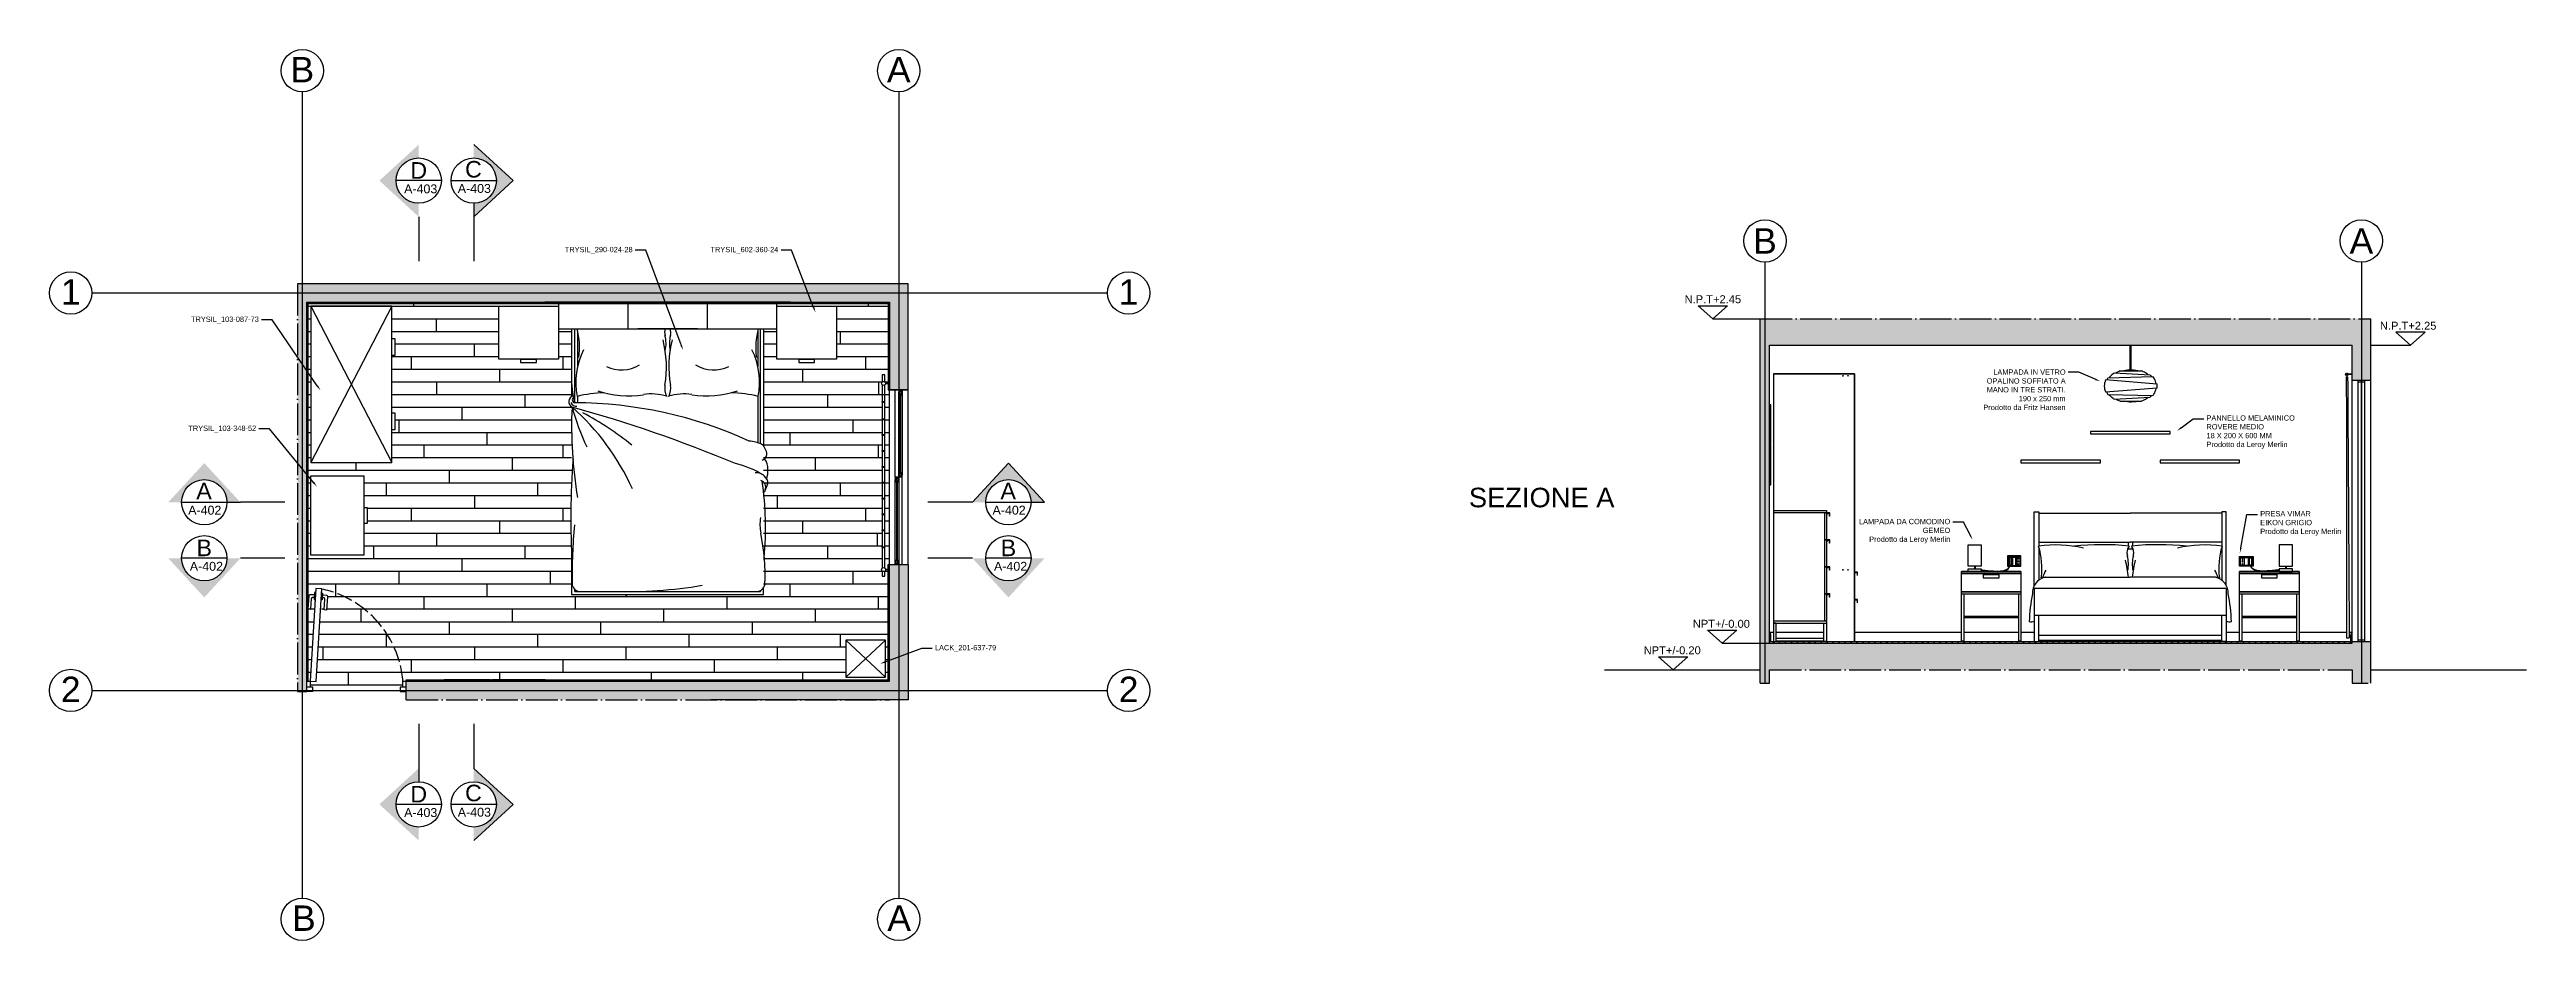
# Model space of a CAD drawing. Header units: millimetres. Extents: x 403 to 3338, y 395 to 1861.
# Drawn here: x 403 to 2273, y 1188 to 1861 of the extents above; entities that cross this region are included whole.
import ezdxf
from ezdxf import colors
from ezdxf.entities.mleader import LeaderData, LeaderLine
from ezdxf.enums import TextEntityAlignment as Align
from ezdxf.math import Vec2, Vec3

# ---------------------------------------------------------------- set-up
doc = ezdxf.new("R2010")
doc.units = ezdxf.units.MM
for name, pattern in [('ACAD_ISO02W100', [15, 12, -3]), ('ACAD_ISO04W100', [30, 24, -3, 0, -3]), ('ACAD_ISO10W100', [18, 12, -3, 0, -3])]:
    doc.linetypes.add(name, pattern=pattern)
for name, color, linetype in [('A-ANNO-SYMB', 3, 'Continuous'), ('A-ANNO-TEXT', 3, 'Continuous'), ('A-DOOR-FULL', 4, 'Continuous'), ('A-FLOR-LEVL', 254, 'Continuous'), ('A-FURN', 8, 'Continuous'), ('A-GLAZ-FULL', 4, 'Continuous'), ('A-SECT-MCUT', 7, 'Continuous'), ('A-WALL-FULL', 7, 'Continuous'), ('ACCESSORI', 6, 'Continuous'), ('CAMPITURA', 255, 'Continuous'), ('PAVIMENTAZIONE', 1, 'Continuous')]:
    doc.layers.add(name, color=color, linetype=linetype)
doc.styles.add('ARIAL', font='arial.ttf')
doc.styles.get("Standard").update_dxf_attribs({"font": 'arial.ttf'})

msp = doc.modelspace()

# ---------------------------------------------------------------- texts
at = {"layer": 'A-ANNO-SYMB', "style": 'ARIAL'}
for tag, height, p in [('C', 12.5, (723.2, 1770.2)), ('A-403', 6.72, (683.4, 1755.4)), ('D', 12.5, (681.9, 1769.3)), ('A-403', 6.72, (723.9, 1755.7)), ('A', 12.5, (519.8, 1527.4)), ('A', 12.5, (1126.9, 1527.4)), ('A-402', 6.72, (520.4, 1512.9)), ('A-402', 6.72, (1127.6, 1512.9)), ('B', 12.5, (520, 1484.4)), ('B', 12.5, (1127.1, 1484.4)), ('A-402', 6.72, (521.6, 1470.5)), ('A-402', 6.72, (1128.7, 1470.5)), ('D', 12.5, (681.9, 1298.5)), ('C', 12.5, (723.2, 1299.4)), ('A-403', 6.72, (683.4, 1284.6)), ('A-403', 6.72, (723.9, 1284.9))]:
    msp.add_attdef(tag, text='', height=height, dxfattribs=at).set_placement(p, align=Align.MIDDLE_CENTER)
at = {"layer": 'A-ANNO-TEXT', "style": 'ARIAL'}
for s, height, p in [('B', 19.2, (594, 1835.8)), ('A', 19.2, (1044.3, 1835.8)), ('B', 19.2, (1698.2, 1706.5)), ('A', 19.2, (2148.5, 1706.5)), ('1', 19.2, (419.2, 1668)), ('1', 19.2, (1217.8, 1668)), ('N.P.T+2.45', 6, (1658.9, 1669.1)), ('N.P.T+2.25', 6, (2183.8, 1649.1)), ('NPT+/-0.00', 6, (1665.3, 1424.1)), ('2', 19.2, (419.2, 1368)), ('2', 19.2, (1217.8, 1368))]:
    msp.add_text(s, height=height, dxfattribs=at).set_placement(p, align=Align.CENTER)
for s, height, rotation, p in [('NPT+/-0.20', 6, 359.9996, (1628.2, 1404.1)), ('B', 19.2, 0, (595.2, 1195.3)), ('A', 19.2, 0, (1044.6, 1195.3))]:
    msp.add_text(s, height=height, rotation=rotation, dxfattribs=at).set_placement(p, align=Align.CENTER)
at = {"layer": 'A-ANNO-TEXT', "insert": (1474.7, 1529.8), "char_height": 14.75, "attachment_point": 1, "style": 'ARIAL'}
msp.add_mtext_dynamic_manual_height_columns('SEZIONE A', width=217.521, gutter_width=1.26, heights=[0], dxfattribs=at)

# ---------------------------------------------------------------- hatches: boundary and pattern name
at = {"layer": 'A-ANNO-SYMB'}
h = msp.add_hatch(color=256, dxfattribs=at)
h.dxf.hatch_style = 1
h.paths.add_polyline_path([(681.9, 1734.3), (681.9, 1744.5, -1), (681.9, 1778.6), (681.9, 1788.8), (652.2, 1761.6)])
h = msp.add_hatch(color=256, dxfattribs=at)
h.dxf.hatch_style = 1
h.paths.add_polyline_path([(723.4, 1788.8), (723.4, 1778.6, -1), (723.4, 1744.5), (723.4, 1734.3), (753.1, 1761.6)])
h = msp.add_hatch(color=256, dxfattribs=at)
h.dxf.hatch_style = 1
h.paths.add_polyline_path([(492.8, 1518.8), (502.9, 1518.8, -1), (537.1, 1518.8), (547.3, 1518.8), (520, 1548.4)])
h = msp.add_hatch(color=256, dxfattribs=at)
h.dxf.hatch_style = 1
h.paths.add_polyline_path([(1099.9, 1518.8), (1110.1, 1518.8, -1), (1144.2, 1518.8), (1154.4, 1518.8), (1127.1, 1548.4)])
h = msp.add_hatch(color=256, dxfattribs=at)
h.dxf.hatch_style = 1
h.paths.add_polyline_path([(547.3, 1476.6), (537.1, 1476.6, -1), (502.9, 1476.6), (492.8, 1476.6), (520, 1447)])
h = msp.add_hatch(color=256, dxfattribs=at)
h.dxf.hatch_style = 1
h.paths.add_polyline_path([(1154.4, 1476.6), (1144.2, 1476.6, -1), (1110.1, 1476.6), (1099.9, 1476.6), (1127.1, 1447)])
h = msp.add_hatch(color=256, dxfattribs=at)
h.dxf.hatch_style = 1
h.paths.add_polyline_path([(681.9, 1263.5), (681.9, 1273.7, -1), (681.9, 1307.8), (681.9, 1318), (652.2, 1290.8)])
h = msp.add_hatch(color=256, dxfattribs=at)
h.dxf.hatch_style = 1
h.paths.add_polyline_path([(723.4, 1318), (723.4, 1307.8, -1), (723.4, 1273.7), (723.4, 1263.5), (753.1, 1290.8)])
at = {"layer": 'A-FURN'}
h = msp.add_hatch(dxfattribs=at)
h.set_pattern_fill('ANSI31', color=9, scale=0.3, angle=90)
h.paths.add_polyline_path([(2138.5, 1615.4, 1), (2136.5, 1615.4, 1)])
at = {"layer": 'CAMPITURA'}
h = msp.add_hatch(color=9, dxfattribs=at)
h.dxf.hatch_style = 1
h.paths.add_polyline_path([(1051.3, 1683.8), (590.4, 1683.8), (590.4, 1376.1), (597.5, 1376.1), (597.5, 1669.8), (1037.3, 1669.8), (1037.3, 1603.8), (1051.3, 1603.8)])
h.paths.add_polyline_path([(1037.3, 1383.8), (672.5, 1383.8), (672.5, 1369.8), (1037.3, 1369.8), (1051.3, 1369.8), (1051.3, 1471.8), (1044.3, 1471.8), (1044.3, 1471.8), (1037.3, 1471.8)])
h = msp.add_hatch(color=9, dxfattribs=at)
h.dxf.hatch_style = 1
h.paths.add_polyline_path([(1694.7, 1657.4), (1694.7, 1382.4), (1701.7, 1382.4), (1701.7, 1392.4), (2141.5, 1392.4), (2141.5, 1382.4), (2155.5, 1382.4), (2155.5, 1413.7), (2141.5, 1413.7), (2141.5, 1412.4), (1701.7, 1412.4), (1701.7, 1413.7), (1701.7, 1637.4), (2141.5, 1637.4), (2141.5, 1610.7), (2155.5, 1610.7), (2155.5, 1657.4)])
h = msp.add_hatch(dxfattribs=at)
h.set_pattern_fill('ANSI31', color=9)
h.paths.add_polyline_path([(1701.7, 1413.7), (1701.7, 1412.4), (2141.5, 1412.4), (2141.5, 1413.7)])

# ---------------------------------------------------------------- linework, layer by layer
at = {"layer": 'A-ANNO-SYMB'}
for p, q in [((723.4, 1788.8), (753.1, 1761.6)), ((699, 1761.6), (664.8, 1761.6)), ((706.4, 1761.6), (740.5, 1761.6)), ((723.4, 1734.3), (753.1, 1761.6)), ((723.4, 1744.5), (723.4, 1734.3)), ((681.9, 1734.3), (681.9, 1700.7)), ((723.4, 1734.3), (723.4, 1700.7)), ((1658.9, 1657.4), (1694.7, 1657.4)), ((1099.9, 1518.8), (1127.1, 1548.4)), ((1154.4, 1518.8), (1127.1, 1548.4)), ((502.9, 1518.8), (537.1, 1518.8)), ((537.1, 1518.8), (547.3, 1518.8)), ((580.9, 1518.8), (547.3, 1518.8)), ((1099.9, 1518.8), (1066.3, 1518.8)), ((1110.1, 1518.8), (1144.2, 1518.8)), ((1144.2, 1518.8), (1154.4, 1518.8)), ((537.1, 1476.6), (502.9, 1476.6)), ((580.9, 1476.6), (547.3, 1476.6)), ((1099.9, 1476.6), (1066.3, 1476.6)), ((1144.2, 1476.6), (1110.1, 1476.6)), ((1665.9, 1412.4), (1701.7, 1412.4)), ((681.9, 1351.6), (681.9, 1307.8)), ((723.4, 1351.6), (723.4, 1318)), ((723.4, 1318), (753.1, 1290.8)), ((699, 1290.8), (664.8, 1290.8)), ((740.5, 1290.8), (706.4, 1290.8)), ((723.4, 1263.5), (753.1, 1290.8))]:
    msp.add_line(p, q, dxfattribs=at)
at = {"layer": 'A-ANNO-SYMB', "ltscale": 0.04}
for p, q in [((435.2, 1676.8), (1201.8, 1676.8)), ((435.2, 1376.8), (1201.8, 1376.8))]:
    msp.add_line(p, q, dxfattribs=at)
at = {"layer": 'A-ANNO-SYMB', "ltscale": 0.8}
msp.add_line((2155.5, 1637.4), (2185.5, 1637.4), dxfattribs=at)
at = {"layer": 'A-ANNO-SYMB', "ltscale": 0.04}
for points in [[(594, 1828.6), (594, 1220.1)], [(1044.3, 1828.6), (1044.3, 1220.1)], [(1698.2, 1700.1), (1698.2, 1382.4)], [(2148.5, 1700.1), (2148.5, 1382.4)]]:
    msp.add_lwpolyline(points, dxfattribs=at)
at = {"layer": 'A-ANNO-SYMB'}
for points in [[(1658.9, 1657.4), (1647.8, 1667.2), (1669.9, 1667.2)], [(2185.5, 1637.4), (2196.6, 1647.2), (2174.5, 1647.2)], [(1665.9, 1412.4), (1654.9, 1422.2), (1677, 1422.2)], [(1628.8, 1392.4), (1617.8, 1402.2), (1639.9, 1402.2)]]:
    msp.add_lwpolyline(points, close=True, dxfattribs=at)
for centre, radius in [((594, 1844.6), 16), ((1044.3, 1844.6), 16), ((681.9, 1761.6), 17.1), ((723.4, 1761.6), 17.1), ((1698.2, 1716.1), 16), ((2148.5, 1716.1), 16), ((419.2, 1676.8), 16), ((1217.8, 1676.8), 16), ((520, 1518.8), 17.1), ((1127.1, 1518.8), 17.1), ((520, 1476.6), 17.1), ((1127.1, 1476.6), 17.1), ((419.2, 1376.8), 16), ((1217.8, 1376.8), 16), ((681.9, 1290.8), 17.1), ((723.4, 1290.8), 17.1), ((594, 1204.1), 16), ((1044.3, 1204.1), 16)]:
    msp.add_circle(centre, radius, dxfattribs=at)
at = {"layer": 'A-DOOR-FULL', "ltscale": 0.1}
for p, q in [((597.5, 1383.8), (600, 1383.8)), ((600, 1383.8), (600, 1379.3)), ((670, 1383.8), (672.5, 1383.8)), ((670, 1379.3), (670, 1383.8)), ((600, 1379.3), (597.5, 1379.3)), ((602, 1376.1), (597.5, 1376.1)), ((602, 1379.3), (600, 1379.3)), ((602, 1376.1), (602, 1379.3)), ((672.5, 1379.3), (668, 1379.3)), ((668, 1379.3), (668, 1376.1)), ((668, 1376.1), (672.5, 1376.1))]:
    msp.add_line(p, q, dxfattribs=at)
at = {"layer": 'A-DOOR-FULL', "ltscale": 15}
msp.add_lwpolyline([(604.2, 1453.7), (600, 1383.8), (604.5, 1383.5), (608.7, 1453.4)], close=True, dxfattribs=at)
at = {"layer": 'A-DOOR-FULL', "linetype": 'ACAD_ISO02W100'}
msp.add_arc((592.3, 1377.1), 78, 4.9121, 77.8229, dxfattribs=at)
at = {"layer": 'A-FLOR-LEVL'}
for p, q in [((1577.1, 1392.4), (1694.7, 1392.4)), ((2155.5, 1392.4), (2273.1, 1392.4))]:
    msp.add_line(p, q, dxfattribs=at)
at = {"layer": 'A-FURN'}
for p, q in [((661.5, 1666.8), (600.5, 1548.8)), ((600.5, 1666.8), (661.5, 1548.8)), ((742.3, 1666.8), (787.3, 1666.8)), ((742.3, 1626.8), (742.3, 1666.8)), ((787.3, 1666.8), (787.3, 1626.8)), ((952.3, 1666.8), (997.3, 1666.8)), ((952.3, 1626.8), (952.3, 1666.8)), ((997.3, 1666.8), (997.3, 1626.8)), ((797.3, 1649.8), (797.3, 1598.6)), ((799.8, 1593.9), (799.8, 1649.8)), ((801.8, 1648), (801.8, 1621.3)), ((892.3, 1649.8), (847.3, 1649.8)), ((937.8, 1648), (937.8, 1621.3)), ((939.8, 1563), (939.8, 1649.8)), ((942.3, 1649.8), (942.3, 1561)), ((664, 1642.2), (661.5, 1642.2)), ((661.5, 1629.9), (664, 1629.9)), ((664, 1629.9), (664, 1642.2)), ((1974, 1618.6), (1974, 1637.4)), ((1974.8, 1618.6), (1974.8, 1637.4)), ((787.3, 1626.8), (742.3, 1626.8)), ((758.8, 1626.8), (758.8, 1624.3)), ((758.8, 1626.8), (770.8, 1626.8)), ((758.8, 1624.3), (770.8, 1624.3)), ((770.8, 1624.3), (770.8, 1626.8)), ((997.3, 1626.8), (952.3, 1626.8)), ((968.8, 1626.8), (968.8, 1624.3)), ((968.8, 1626.8), (980.8, 1626.8)), ((968.8, 1624.3), (980.8, 1624.3)), ((980.8, 1624.3), (980.8, 1626.8)), ((1034.3, 1608.8), (1037.3, 1608.8)), ((1037.3, 1608.3), (1034.3, 1608.3)), ((1704.7, 1615.7), (1765.7, 1615.7)), ((1765.7, 1615.7), (1765.7, 1413.7)), ((1994.3, 1608.1), (1955.4, 1611.2)), ((1957.1, 1612.7), (1991.1, 1613.7)), ((1961.8, 1616.5), (1988.9, 1614.9)), ((1966.4, 1618), (1982.5, 1618)), ((2136.5, 1615.7), (2136.6, 1615.7)), ((2136.5, 1615.7), (2136.5, 1615.2)), ((2136.6, 1615.2), (2136.5, 1615.2)), ((2137.1, 1613.5), (2138.1, 1613.5)), ((2137.5, 1614.4), (2137.5, 1613.5)), ((2137.5, 1613.5), (2137.6, 1613.5)), ((2137.6, 1614.4), (2137.6, 1613.5)), ((2138.5, 1615.7), (2141.5, 1615.7)), ((2141.5, 1615.2), (2138.5, 1615.2)), ((801.8, 1598.8), (801.8, 1593.6)), ((937.8, 1598.8), (937.8, 1563.8)), ((1031.7, 1594.9), (1033.8, 1594.9)), ((1031.7, 1594.4), (1031.7, 1594.9)), ((1031.7, 1594.4), (1033.8, 1594.4)), ((1037.3, 1471.8), (1037.3, 1603.8)), ((1041.7, 1537.8), (1041.7, 1603.8)), ((1051.3, 1471.8), (1051.3, 1603.8)), ((1994.3, 1604.9), (1955.4, 1601.9)), ((1957.1, 1600.3), (1991.1, 1599.3)), ((1961.8, 1596.6), (1988.9, 1598.1)), ((1966.4, 1595.1), (1982.5, 1595.1)), ((664, 1586.1), (661.5, 1586.1)), ((661.5, 1573.8), (664, 1573.8)), ((664, 1573.8), (664, 1586.1)), ((1031.8, 1581.9), (1033.8, 1581.9)), ((1031.8, 1581.4), (1031.8, 1581.9)), ((1031.8, 1581.4), (1033.8, 1581.4)), ((1031.8, 1569.9), (1033.8, 1569.9)), ((1031.8, 1569.4), (1031.8, 1569.9)), ((1031.8, 1569.4), (1033.8, 1569.4)), ((1031.8, 1557.9), (1033.8, 1557.9)), ((1031.8, 1557.4), (1031.8, 1557.9)), ((1031.8, 1557.4), (1033.8, 1557.4)), ((1702.7, 1562.4), (1701.7, 1562.4)), ((1702.7, 1561.9), (1701.7, 1561.9)), ((600.5, 1478.8), (600.5, 1538.8)), ((600.5, 1538.8), (640.5, 1538.8)), ((640.5, 1538.8), (640.5, 1478.8)), ((1031.8, 1545.8), (1033.8, 1545.8)), ((1031.8, 1545.3), (1031.8, 1545.8)), ((1031.8, 1545.3), (1033.8, 1545.3)), ((1031.8, 1534.1), (1033.8, 1534.1)), ((1031.8, 1533.6), (1031.8, 1534.1)), ((1031.8, 1533.6), (1033.8, 1533.6)), ((1046.9, 1471.8), (1046.9, 1537.8)), ((640.5, 1514.8), (643, 1514.8)), ((643, 1514.8), (643, 1502.8)), ((945.1, 1532.5), (942.7, 1526.1)), ((1031.8, 1522), (1033.8, 1522)), ((1031.8, 1521.5), (1031.8, 1522)), ((1031.8, 1521.5), (1033.8, 1521.5)), ((598.5, 1509), (597.5, 1509)), ((598.5, 1508.5), (597.5, 1508.5)), ((643, 1502.8), (640.5, 1502.8)), ((1031.8, 1510), (1033.8, 1510)), ((1031.8, 1509.5), (1031.8, 1510)), ((1031.8, 1509.5), (1033.8, 1509.5)), ((1031.8, 1498), (1033.8, 1498)), ((1031.8, 1497.5), (1031.8, 1498)), ((1031.8, 1497.5), (1033.8, 1497.5)), ((1704.7, 1512.7), (1704.7, 1413.7)), ((1704.7, 1512.7), (1744.7, 1512.7)), ((1704.7, 1512.7), (1704.7, 1511.2)), ((1704.7, 1511.2), (1744.7, 1511.2)), ((1704.7, 1511.2), (1704.7, 1429.2)), ((1743.2, 1511.2), (1743.2, 1429.2)), ((1743.2, 1510.8), (1744.7, 1510.8)), ((1744.7, 1512.7), (1744.7, 1511.2)), ((1744.7, 1510.8), (1744.7, 1490.8)), ((1747.2, 1510.8), (1744.7, 1510.8)), ((1744.9, 1509.3), (1744.7, 1509.3)), ((1744.9, 1510.6), (1747, 1510.6)), ((1744.9, 1510.6), (1744.9, 1509.3)), ((1747, 1508.3), (1747, 1510.6)), ((1747.2, 1508.3), (1747, 1508.3)), ((1747.2, 1508.3), (1747.2, 1510.8)), ((1901.5, 1511.7), (1905, 1511.7)), ((1901.5, 1455.9), (1901.5, 1511.7)), ((1905, 1511.7), (1905, 1485.7)), ((1905, 1510.7), (1974, 1510.7)), ((2043, 1510.7), (1974, 1510.7)), ((2046.5, 1511.7), (2043, 1511.7)), ((2043, 1511.7), (2043, 1485.7)), ((2046.5, 1455.9), (2046.5, 1511.7)), ((640.5, 1478.8), (600.5, 1478.8)), ((797.3, 1479.8), (797.3, 1449.1)), ((1031.7, 1485.1), (1033.8, 1485.1)), ((1031.7, 1484.6), (1031.7, 1485.1)), ((1031.7, 1484.6), (1033.8, 1484.6)), ((1743.2, 1490.8), (1744.7, 1490.8)), ((1743.2, 1490.4), (1744.7, 1490.4)), ((1744.7, 1490.4), (1744.7, 1470.4)), ((1747.2, 1490.4), (1744.7, 1490.4)), ((1744.9, 1488.9), (1744.7, 1488.9)), ((1744.9, 1490.2), (1747, 1490.2)), ((1744.9, 1490.2), (1744.9, 1488.9)), ((1747, 1487.9), (1747, 1490.2)), ((1747.2, 1487.9), (1747, 1487.9)), ((1747.2, 1487.9), (1747.2, 1490.4)), ((1905, 1488.7), (1974, 1488.7)), ((1905, 1484.7), (1905, 1460.1)), ((1905, 1483.7), (1905.3, 1483.7)), ((1972, 1483.7), (1976.1, 1483.7)), ((1972.3, 1488.7), (1972.3, 1485.8)), ((1972.3, 1484.4), (1972.3, 1483.7)), ((2043, 1488.7), (1974, 1488.7)), ((1975.8, 1488.7), (1975.8, 1485.8)), ((1975.8, 1484.4), (1975.8, 1483.7)), ((2042.8, 1483.7), (2043, 1483.7)), ((2043, 1484.7), (2043, 1460.1)), ((1034.3, 1468.3), (1037.3, 1468.3)), ((1037.3, 1467.8), (1034.3, 1467.8)), ((1743.2, 1470.4), (1744.7, 1470.4)), ((1743.2, 1470), (1744.7, 1470)), ((1744.7, 1470), (1744.7, 1450)), ((1747.2, 1470), (1744.7, 1470)), ((1744.9, 1468.5), (1744.7, 1468.5)), ((1744.9, 1469.8), (1747, 1469.8)), ((1744.9, 1469.8), (1744.9, 1468.5)), ((1747, 1467.5), (1747, 1469.8)), ((1747.2, 1467.5), (1747, 1467.5)), ((1747.2, 1467.5), (1747.2, 1470)), ((1768.2, 1466.1), (1765.7, 1466.1)), ((1765.9, 1464.6), (1765.7, 1464.6)), ((1765.9, 1465.9), (1768, 1465.9)), ((1765.9, 1465.9), (1765.9, 1464.6)), ((1768, 1463.6), (1768, 1465.9)), ((1768.2, 1463.6), (1768, 1463.6)), ((1768.2, 1463.6), (1768.2, 1466.1)), ((1846.5, 1413.7), (1846.5, 1466.7)), ((1891.5, 1466.7), (1846.5, 1466.7)), ((1891.5, 1465.2), (1846.5, 1465.2)), ((1891.5, 1464.8), (1846.5, 1464.8)), ((1856.3, 1470.7), (1856.3, 1468.7)), ((1856.8, 1470.7), (1856.8, 1468.7)), ((1863, 1464.2), (1863, 1461.7)), ((1863, 1464.2), (1875, 1464.2)), ((1863, 1461.7), (1875, 1461.7)), ((1875, 1461.7), (1875, 1464.2)), ((1891.5, 1466.7), (1891.5, 1413.7)), ((1906.8, 1462), (1907.2, 1461.3)), ((1909.7, 1462.2), (1974, 1462.2)), ((2038.3, 1462.2), (1974, 1462.2)), ((2041.3, 1462), (2040.9, 1461.3)), ((2056.5, 1413.7), (2056.5, 1466.7)), ((2101.5, 1466.7), (2056.5, 1466.7)), ((2101.5, 1465.2), (2056.5, 1465.2)), ((2101.5, 1464.8), (2056.5, 1464.8)), ((2073, 1464.2), (2073, 1461.7)), ((2073, 1464.2), (2085, 1464.2)), ((2073, 1461.7), (2085, 1461.7)), ((2085, 1461.7), (2085, 1464.2)), ((2091.3, 1470.7), (2091.3, 1468.7)), ((2091.8, 1470.7), (2091.8, 1468.7)), ((2101.5, 1466.7), (2101.5, 1413.7)), ((797.3, 1449.1), (942.3, 1449.1)), ((799.8, 1451.6), (799.8, 1452.9)), ((799.8, 1451.6), (939.8, 1451.6)), ((801.8, 1451.8), (801.8, 1451.6)), ((939.8, 1452.2), (939.8, 1451.6)), ((942.3, 1449.1), (942.3, 1454.5)), ((1743.2, 1450), (1744.7, 1450)), ((1743.2, 1449.6), (1744.7, 1449.6)), ((1744.7, 1449.6), (1744.7, 1429.6)), ((1747.2, 1449.6), (1744.7, 1449.6)), ((1744.9, 1448.1), (1744.7, 1448.1)), ((1744.9, 1449.4), (1747, 1449.4)), ((1744.9, 1449.4), (1744.9, 1448.1)), ((1747, 1447.1), (1747, 1449.4)), ((1747.2, 1447.1), (1747, 1447.1)), ((1747.2, 1447.1), (1747.2, 1449.6)), ((1768.2, 1445.4), (1765.7, 1445.4)), ((1765.9, 1443.9), (1765.7, 1443.9)), ((1765.9, 1445.2), (1768, 1445.2)), ((1765.9, 1445.2), (1765.9, 1443.9)), ((1768, 1442.9), (1768, 1445.2)), ((1768.2, 1442.9), (1768, 1442.9)), ((1768.2, 1442.9), (1768.2, 1445.4)), ((1846.5, 1451.6), (1891.5, 1451.6)), ((1846.5, 1451.2), (1891.5, 1451.2)), ((1846.5, 1449.7), (1891.5, 1449.7)), ((1848.5, 1413.7), (1848.5, 1449.7)), ((1889.5, 1449.7), (1889.5, 1413.7)), ((1901.5, 1453.7), (1901.5, 1433.7)), ((2046.5, 1453.7), (1901.5, 1453.7)), ((2046.5, 1453.7), (2046.5, 1433.7)), ((2056.5, 1451.6), (2101.5, 1451.6)), ((2056.5, 1451.2), (2101.5, 1451.2)), ((2056.5, 1449.7), (2101.5, 1449.7)), ((2058.5, 1413.7), (2058.5, 1449.7)), ((2099.5, 1449.7), (2099.5, 1413.7)), ((1744.7, 1429.2), (1704.7, 1429.2)), ((1704.7, 1429.2), (1704.7, 1413.7)), ((1704.7, 1427.7), (1744.7, 1427.7)), ((1706.7, 1427.7), (1704.7, 1427.7)), ((1706.7, 1413.7), (1706.7, 1427.7)), ((1742.7, 1413.7), (1742.7, 1427.7)), ((1742.7, 1427.7), (1744.7, 1427.7)), ((1743.2, 1429.6), (1744.7, 1429.6)), ((1744.7, 1429.2), (1744.7, 1413.7)), ((1889.5, 1432.7), (1848.5, 1432.7)), ((1889.5, 1431.7), (1848.5, 1431.7)), ((1901.5, 1433.7), (1901.5, 1413.7)), ((1901.5, 1433.7), (2046.5, 1433.7)), ((1905, 1413.7), (1905, 1433.7)), ((2043, 1413.7), (2043, 1433.7)), ((2046.5, 1433.7), (2046.5, 1413.7)), ((2099.5, 1432.7), (2058.5, 1432.7)), ((2099.5, 1431.7), (2058.5, 1431.7)), ((1034.3, 1414.8), (1004.3, 1414.8)), ((1004.3, 1414.8), (1004.3, 1386.8)), ((1034.3, 1414.8), (1004.3, 1386.8)), ((1004.3, 1414.8), (1034.3, 1386.8)), ((1034.3, 1386.8), (1034.3, 1414.8)), ((1704.7, 1413.7), (1706.7, 1413.7)), ((1706.7, 1416.2), (1742.7, 1416.2)), ((1706.7, 1414.2), (1742.7, 1414.2)), ((1744.7, 1413.7), (1742.7, 1413.7)), ((1846.5, 1414.2), (1848.5, 1414.2)), ((1846.5, 1413.7), (1848.5, 1413.7)), ((1889.5, 1414.2), (1891.5, 1414.2)), ((1889.5, 1413.7), (1891.5, 1413.7)), ((1901.5, 1413.7), (1905, 1413.7)), ((2043, 1418.2), (1905, 1418.2)), ((1905, 1414.7), (2043, 1414.7)), ((2046.5, 1413.7), (2043, 1413.7)), ((2056.5, 1414.2), (2058.5, 1414.2)), ((2056.5, 1413.7), (2058.5, 1413.7)), ((2099.5, 1414.2), (2101.5, 1414.2)), ((2099.5, 1413.7), (2101.5, 1413.7)), ((2137.3, 1416.5), (2139.3, 1416.6)), ((736.2, 1384.8), (736.2, 1383.8)), ((737.2, 1384.8), (737.2, 1383.8)), ((772.2, 1384.8), (772.2, 1383.8)), ((1004.3, 1386.8), (1034.3, 1386.8))]:
    msp.add_line(p, q, dxfattribs=at)
for points in [[(600.5, 1666.8), (600.5, 1548.8), (661.5, 1548.8), (661.5, 1666.8)], [(839.8, 1649.8), (899.8, 1649.8), (899.8, 1669.8), (839.8, 1669.8)], [(1704.7, 1413.7), (1765.7, 1413.7), (1765.7, 1615.7), (1704.7, 1615.7)], [(1944, 1570.5), (2004, 1570.5), (2004, 1572.3), (1944, 1572.3)], [(1891.5, 1548.7), (1951.5, 1548.7), (1951.5, 1550.5), (1891.5, 1550.5)], [(1996.5, 1548.7), (2056.5, 1548.7), (2056.5, 1550.5), (1996.5, 1550.5)], [(1861.5, 1470.7), (1851.5, 1470.7), (1851.5, 1486.7), (1861.5, 1486.7)], [(2086.5, 1470.7), (2096.5, 1470.7), (2096.5, 1486.7), (2086.5, 1486.7)], [(1861.5, 1466.7), (1851.5, 1466.7), (1851.5, 1468.7), (1861.5, 1468.7)], [(2086.5, 1466.7), (2096.5, 1466.7), (2096.5, 1468.7), (2086.5, 1468.7)]]:
    msp.add_lwpolyline(points, close=True, dxfattribs=at)
for points in [[(847.3, 1669.8), (787.3, 1669.8), (787.3, 1649.8), (847.3, 1649.8)], [(892.3, 1649.8), (952.3, 1649.8), (952.3, 1669.8), (892.3, 1669.8)], [(1033.8, 1609.7), (1033.8, 1615), (1031.8, 1615), (1031.8, 1609.7)], [(1031.8, 1607.4), (1031.8, 1594.9)], [(1031.8, 1594.4), (1031.8, 1581.9)], [(1033.8, 1469.2), (1033.8, 1607.4)], [(1702.7, 1562.4), (1702.7, 1592.4), (1701.7, 1592.4), (1701.7, 1562.4)], [(1031.8, 1581.4), (1031.8, 1569.9)], [(1031.8, 1569.4), (1031.8, 1557.9)], [(1031.8, 1557.4), (1031.8, 1545.8)], [(1701.7, 1561.9), (1701.7, 1531.9), (1702.7, 1531.9), (1702.7, 1561.9)], [(598.5, 1509), (598.5, 1539), (597.5, 1539), (597.5, 1509)], [(1031.8, 1547.5), (1031.8, 1545.8)], [(1031.8, 1545.8), (1031.8, 1534.1)], [(1031.8, 1533.6), (1031.8, 1522)], [(1031.8, 1521.5), (1031.8, 1510)], [(597.5, 1508.5), (597.5, 1478.5), (598.5, 1478.5), (598.5, 1508.5)], [(1031.8, 1509.5), (1031.8, 1498)], [(1031.8, 1497.5), (1031.8, 1485.1)], [(1031.8, 1484.6), (1031.8, 1469.2)], [(1031.8, 1466.9), (1031.8, 1463), (1033.8, 1463), (1033.8, 1466.9)], [(736.2, 1384.8), (701.2, 1384.8), (701.2, 1383.8), (736.2, 1383.8)], [(737.2, 1383.8), (777.3, 1383.8), (777.3, 1384.8), (737.2, 1384.8)]]:
    msp.add_lwpolyline(points, dxfattribs=at)
for points in [[(1883.8, 1477), (1882.9, 1477, 0.414214), (1882.7, 1476.8), (1882.7, 1471.6, 0.414214), (1882.9, 1471.4), (1883.8, 1471.4, 0.414214), (1884, 1471.6), (1884, 1476.8, 0.414214)], [(2064.3, 1477), (2065.2, 1477, -0.414214), (2065.4, 1476.8), (2065.4, 1471.6, -0.414214), (2065.2, 1471.4), (2064.3, 1471.4, -0.414214), (2064.1, 1471.6), (2064.1, 1476.8, -0.414214)]]:
    msp.add_lwpolyline(points, format="xyb", close=True, dxfattribs=at)
for centre, radius in [((1032.8, 1608.5), 1.5), ((1757.1, 1614.3), 0.25), ((1760.9, 1614.3), 0.2), ((2137.5, 1615.4), 1), ((1032.8, 1468), 1.5), ((1757.1, 1467.8), 0.25), ((1760.9, 1467.8), 0.2)]:
    msp.add_circle(centre, radius, dxfattribs=at)
for centre, radius, start, end in [((747.8, 1635.5), 55.5, 352.4611, 14.9444), ((876.1, 1647), 8.58, 161.1762, 195.1988), ((863.6, 1647), 8.58, 344.8012, 18.8238), ((991.8, 1635.5), 55.5, 165.0556, 187.5389), ((855.1, 1609.4), 54.6, 153.3319, 191.2891), ((786.5, 1621.1), 82.4, 350.3711, 14.26), ((844.9, 1638.5), 23.7, 347.312, 15.1988), ((953.1, 1621.1), 82.4, 165.74, 189.6289), ((894.8, 1638.5), 23.7, 164.8012, 192.688), ((884.6, 1609.4), 54.6, 348.7109, 26.6681), ((872.8, 1612.9), 75.6, 178.7802, 194.5218), ((835.1, 1644.8), 26.1, 243.7025, 301.2703), ((904.5, 1644.8), 26.1, 238.7297, 296.2975), ((799.6, 1594.8), 4.52, 106.3005, 243.9382), ((801, 1595.8), 4.52, 202.6052, 274.4989), ((1124.5, 1576.4), 327.2, 177.4941, 189.5094), ((675.7, 1453.1), 183.9, 24.3833, 48.4532), ((522.5, 593.4), 1034.5, 67.3467, 74.5742), ((944.8, 1627.9), 151.7, 194.1894, 206.3096), ((800.1, 1596.1), 2.28, 129.3958, 258.1256), ((799.1, 1276.7), 317.2, 65.3405, 89.9181), ((824.8, 1506.1), 95.5, 91.7961, 104.1009), ((840.3, 1669.3), 70.2, 250.6572, 279.2501), ((857.7, 1563.1), 37.5, 72.3598, 99.3926), ((881.4, 1605), 13.8, 170.3711, 206.9649), ((858.3, 1605), 13.8, 333.0351, 9.6289), ((881.9, 1563.1), 37.5, 80.6074, 107.6402), ((899.3, 1669.3), 70.2, 260.7499, 289.3428), ((914.8, 1506.1), 95.5, 75.8991, 88.2039), ((698.2, 1383.2), 229.9, 51.0376, 62.0856), ((929.9, 1539.4), 25.6, 65.0339, 86.464), ((933.7, 1554.1), 11.1, 4.6849, 50.5984), ((939.3, 1555.7), 5.5, 290.2052, 352.6613), ((1404.9, 1506.1), 608.2, 175.6972, 183.223), ((905.3, 1481), 68.9, 58.0112, 76.8651), ((936.5, 1531.9), 9.27, 15.902, 93.8398), ((938.4, 1530.1), 5.46, 339.7541, 70.6724), ((682.3, 1499), 261.4, 355.1753, 7.8765), ((939.3, 1535.3), 4.85, 50.1215, 59.2976), ((933.7, 1544.4), 11.8, 356.6017, 37.7302), ((921.7, 1543), 23.8, 344.2384, 1.8494), ((940, 1534.4), 5.46, 339.7541, 360), ((940, 1534.4), 5.46, 339.7541, 360), ((1194.3, 1463.8), 396.6, 174.5141, 180.93), ((975.9, 1502.6), 36.4, 172.4747, 191.3425), ((776.4, 1462.6), 167, 358.0669, 11.3425), ((1917.8, 1393.2), 93.4, 77.1517, 98.0146), ((1851.8, 1469.2), 55.5, 352.4611, 17.1991), ((1953.4, 1288.1), 198.7, 84.3095, 96.3271), ((1980.1, 1480.8), 8.58, 144.3788, 195.1988), ((1948.9, 1472.3), 23.7, 347.312, 15.1988), ((1994.7, 1288.1), 198.7, 83.6729, 95.6905), ((1968, 1480.8), 8.58, 344.8012, 35.6212), ((1999.2, 1472.3), 23.7, 164.8012, 192.688), ((2030.3, 1393.2), 93.4, 81.9854, 102.8483), ((2096.3, 1469.2), 55.5, 162.8009, 187.5389), ((1912.4, 1450.3), 12.3, 102.7017, 182.2301), ((1910, 1457.2), 5, 90, 124.6293), ((1959.1, 1443.2), 54.6, 153.3319, 159.9786), ((1890.5, 1454.9), 82.4, 5.1279, 14.26), ((2057.6, 1454.9), 82.4, 165.74, 174.8721), ((1989, 1443.2), 54.6, 20.0214, 26.6681), ((2038, 1457.2), 5, 55.3707, 90), ((2035.6, 1450.3), 12.3, 357.7699, 77.2983), ((803.7, 1457.5), 5.97, 179.8132, 267.9636), ((838.6, 1799.6), 348.2, 268.3066, 279.4832), ((936.7, 1458.2), 6.73, 274.4281, 349.2574), ((2028.2, 1423.7), 130.6, 168.4724, 177.7838), ((1919.9, 1423.7), 130.6, 2.2162, 11.5276), ((1899.2, 1434), 5.47, 253.6165, 295.5696), ((2048.9, 1434), 5.47, 244.4304, 286.3835)]:
    msp.add_arc(centre, radius, start, end, dxfattribs=at)
for start_param, end_param in [(5.972888, 6.593483), (9.319299, 9.530257)]:
    msp.add_ellipse((1974.4, 1606.5), major_axis=(-20, 0), ratio=0.764, start_param=start_param, end_param=end_param, dxfattribs=at)
for points, knots in [([(1957.1, 1612.7), (1957, 1612.6), (1956.9, 1612.4), (1956.6, 1611.9), (1956.4, 1611.5), (1956.2, 1611.1)], [5.8333307, 5.8333307, 5.8333307, 5.8333307, 5.867888, 5.867888, 5.9550109, 5.9550109, 5.9550109, 5.9550109]), ([(1961.8, 1616.5), (1961.5, 1616.3), (1961.3, 1616), (1959.8, 1614.9), (1958.8, 1613.9), (1958.1, 1612.8)], [5.4544906, 5.4544906, 5.4544906, 5.4544906, 5.5211828, 5.5211828, 5.7956265, 5.7956265, 5.7956265, 5.7956265]), ([(1979.8, 1618), (1978.7, 1618.2), (1977.5, 1618.4), (1974.4, 1618.7), (1972.4, 1618.6), (1970, 1618.2), (1969.6, 1618.1), (1969.1, 1618)], [4.4038413, 4.4038413, 4.4038413, 4.4038413, 4.6036655, 4.6036655, 4.9410654, 4.9410654, 5.0210068, 5.0210068, 5.0210068, 5.0210068]), ([(1987.6, 1615), (1987.4, 1615.2), (1987.2, 1615.3), (1986.1, 1616.2), (1985, 1616.9), (1983.4, 1617.6), (1982.9, 1617.8), (1982.5, 1618)], [3.8847745, 3.8847745, 3.8847745, 3.8847745, 3.936498, 3.936498, 4.1641571, 4.1641571, 4.2526291, 4.2526291, 4.2526291, 4.2526291]), ([(1990.1, 1613.7), (1989.8, 1614), (1989.6, 1614.3), (1989.2, 1614.7), (1989.1, 1614.8), (1988.9, 1614.9)], [3.7088388, 3.7088388, 3.7088388, 3.7088388, 3.7810274, 3.7810274, 3.8193114, 3.8193114, 3.8193114, 3.8193114]), ([(1993.5, 1608.2), (1993.4, 1608.9), (1993.2, 1609.6), (1992.6, 1611.5), (1991.9, 1612.6), (1991.1, 1613.7)], [3.2593593, 3.2593593, 3.2593593, 3.2593593, 3.4045682, 3.4045682, 3.6697692, 3.6697692, 3.6697692, 3.6697692]), ([(1961.8, 1596.6), (1961.5, 1596.8), (1961.3, 1597), (1959.8, 1598.1), (1958.8, 1599.2), (1958.1, 1600.3)], [5.4544906, 5.4544906, 5.4544906, 5.4544906, 5.5211828, 5.5211828, 5.7956265, 5.7956265, 5.7956265, 5.7956265]), ([(1979.8, 1595.1), (1978.7, 1594.8), (1977.5, 1594.6), (1974.4, 1594.4), (1972.4, 1594.5), (1970, 1594.9), (1969.6, 1595), (1969.1, 1595.1)], [4.4038413, 4.4038413, 4.4038413, 4.4038413, 4.6036655, 4.6036655, 4.9410654, 4.9410654, 5.0210068, 5.0210068, 5.0210068, 5.0210068]), ([(1987.6, 1598), (1987.4, 1597.9), (1987.2, 1597.7), (1986.1, 1596.8), (1985, 1596.2), (1983.4, 1595.4), (1982.9, 1595.3), (1982.5, 1595.1)], [3.8847745, 3.8847745, 3.8847745, 3.8847745, 3.936498, 3.936498, 4.1641571, 4.1641571, 4.2526291, 4.2526291, 4.2526291, 4.2526291]), ([(1990.1, 1599.3), (1989.8, 1599.1), (1989.6, 1598.8), (1989.2, 1598.4), (1989.1, 1598.2), (1988.9, 1598.1)], [3.7088388, 3.7088388, 3.7088388, 3.7088388, 3.7810274, 3.7810274, 3.8193114, 3.8193114, 3.8193114, 3.8193114]), ([(1991.1, 1599.3), (1991.4, 1599.7), (1991.6, 1600), (1992.7, 1601.8), (1993.3, 1603.3), (1993.5, 1604.8)], [2.613408, 2.613408, 2.613408, 2.613408, 2.7007626, 2.7007626, 3.0238224, 3.0238224, 3.0238224, 3.0238224]), ([(1861.6, 1467.8), (1862.2, 1467.8), (1862.9, 1467.7), (1864.9, 1467.5), (1866.2, 1467.3), (1868.6, 1467.1), (1869.7, 1467.1), (1871.6, 1467), (1872.4, 1466.9), (1874.2, 1466.9), (1875.2, 1466.9), (1877.2, 1467.1), (1878.2, 1467.2), (1879.6, 1467.6), (1880, 1467.8), (1880.8, 1468.2), (1881.1, 1468.4), (1881.7, 1468.8), (1881.9, 1469), (1882.4, 1469.5), (1882.7, 1469.8), (1883.1, 1470.4), (1883.2, 1470.7), (1883.2, 1471.2), (1883.2, 1471.3), (1883.2, 1471.4)], [0, 0, 0, 0, 2.035767, 2.035767, 6.107301, 6.107301, 9.28706, 9.28706, 11.739023, 11.739023, 14.688211, 14.688211, 17.6374, 17.6374, 19.041834, 19.041834, 20.171902, 20.171902, 21.171764, 21.171764, 22.171626, 22.171626, 23.363217, 23.363217, 23.701692, 23.701692, 23.701692, 23.701692]), ([(2086.5, 1467.8), (2085.9, 1467.8), (2085.2, 1467.7), (2083.2, 1467.5), (2081.8, 1467.3), (2079.4, 1467.1), (2078.4, 1467.1), (2076.5, 1467), (2075.7, 1466.9), (2073.8, 1466.9), (2072.8, 1466.9), (2070.8, 1467.1), (2069.9, 1467.2), (2068.5, 1467.6), (2068.1, 1467.8), (2067.3, 1468.2), (2067, 1468.4), (2066.4, 1468.8), (2066.1, 1469), (2065.6, 1469.5), (2065.4, 1469.8), (2065, 1470.4), (2064.9, 1470.7), (2064.8, 1471.2), (2064.8, 1471.3), (2064.8, 1471.4)], [0, 0, 0, 0, 2.035767, 2.035767, 6.107301, 6.107301, 9.28706, 9.28706, 11.739023, 11.739023, 14.688211, 14.688211, 17.6374, 17.6374, 19.041834, 19.041834, 20.171902, 20.171902, 21.171764, 21.171764, 22.171626, 22.171626, 23.363217, 23.363217, 23.701692, 23.701692, 23.701692, 23.701692])]:
    msp.add_open_spline(points, degree=3, knots=knots, dxfattribs=at)
for points in [[(1966.4, 1618), (1965.3, 1617.5), (1964.2, 1617), (1963.2, 1616.4)], [(1956.2, 1601.9), (1956.5, 1601.4), (1956.8, 1600.8), (1957.1, 1600.3)], [(1966.4, 1595.1), (1965.3, 1595.5), (1964.2, 1596), (1963.2, 1596.6)]]:
    msp.add_open_spline(points, degree=3, dxfattribs=at)
for points, end_tangent in [([(2137.1, 1613.5), (2137.3, 1416.5)], (0.075761, -0.997126)), ([(2138.1, 1613.5), (2139.3, 1416.5)], (0.006609, -0.999978)), ([(1861.5, 1467.6), (1874, 1466.7), (1882, 1468.8), (1883.4, 1471.4)], (-0.083237, 0.99653)), ([(2086.5, 1467.6), (2074.1, 1466.7), (2066.1, 1468.8), (2064.6, 1471.4)], (0.083237, 0.99653))]:
    msp.add_spline(points, degree=3, dxfattribs=dict(at, end_tangent=end_tangent))
at = {"layer": 'A-GLAZ-FULL'}
for p, q in [((2145.9, 1610.7), (2145.9, 1413.7)), ((2148.5, 1609.5), (2145.9, 1609.5)), ((2148.5, 1610.7), (2148.5, 1413.7)), ((2148.5, 1413.7), (2148.5, 1610.7)), ((2151.2, 1609.5), (2148.5, 1609.5)), ((2151.2, 1413.7), (2151.2, 1610.7)), ((1044.3, 1603.8), (1044.3, 1602.1)), ((1046.9, 1603.8), (1044.3, 1603.8)), ((1044.3, 1539.4), (1044.3, 1602.1)), ((1044.6, 1602.1), (1044.3, 1602.1)), ((1046.9, 1603.5), (1044.6, 1603.5)), ((1044.6, 1602.1), (1044.6, 1603.5)), ((1045, 1602.7), (1046.3, 1602.7)), ((1045, 1602.7), (1045, 1599.8)), ((1045, 1599.8), (1045.4, 1599.8)), ((1045.4, 1540.4), (1045.4, 1600.8)), ((1045.9, 1600.8), (1045.4, 1600.8)), ((1045.9, 1540.4), (1045.9, 1600.8)), ((1045.9, 1599.8), (1046.3, 1599.8)), ((1046.3, 1602.7), (1046.3, 1599.8)), ((1046.9, 1603.8), (1046.9, 1602.1)), ((1046.9, 1602.1), (1046.9, 1539.4)), ((1046.9, 1537.8), (1041.7, 1537.8)), ((1041.7, 1537.8), (1041.7, 1536.1)), ((1041.7, 1473.4), (1041.7, 1536.1)), ((1041.9, 1536.1), (1041.7, 1536.1)), ((1041.9, 1536.1), (1041.9, 1537.5)), ((1044.3, 1537.5), (1041.9, 1537.5)), ((1042.3, 1536.7), (1043.7, 1536.7)), ((1042.3, 1536.7), (1042.3, 1533.8)), ((1042.3, 1533.8), (1042.8, 1533.8)), ((1042.8, 1474.4), (1042.8, 1534.8)), ((1043.3, 1534.8), (1042.8, 1534.8)), ((1043.3, 1474.4), (1043.3, 1534.8)), ((1043.3, 1533.8), (1043.7, 1533.8)), ((1043.7, 1536.7), (1043.7, 1533.8)), ((1044.3, 1537.8), (1044.3, 1539.4)), ((1044.3, 1539.4), (1044.6, 1539.4)), ((1044.3, 1537.8), (1044.3, 1536.1)), ((1044.3, 1536.1), (1044.3, 1473.4)), ((1044.6, 1539.4), (1044.6, 1538)), ((1044.6, 1539.4), (1044.6, 1538)), ((1046.9, 1538), (1044.6, 1538)), ((1044.6, 1538), (1046.9, 1538)), ((1045, 1538.8), (1045, 1541.4)), ((1045, 1541.4), (1045.4, 1541.4)), ((1045, 1538.8), (1046.3, 1538.8)), ((1045.9, 1540.4), (1045.4, 1540.4)), ((1045.9, 1541.4), (1046.3, 1541.4)), ((1046.3, 1538.8), (1046.3, 1541.4)), ((1046.9, 1537.8), (1046.9, 1539.4)), ((1041.7, 1471.8), (1041.7, 1473.4)), ((1041.7, 1473.4), (1041.9, 1473.4)), ((1044.3, 1471.8), (1041.7, 1471.8)), ((1041.9, 1473.4), (1041.9, 1472)), ((1041.9, 1473.4), (1041.9, 1472)), ((1044.3, 1472), (1041.9, 1472)), ((1041.9, 1472), (1044.3, 1472)), ((1042.3, 1472.8), (1042.3, 1475.4)), ((1042.3, 1475.4), (1042.8, 1475.4)), ((1042.3, 1472.8), (1043.7, 1472.8)), ((1043.3, 1475.4), (1043.7, 1475.4)), ((1043.7, 1472.8), (1043.7, 1475.4)), ((1044.3, 1471.8), (1044.3, 1473.4)), ((2145.9, 1414.9), (2148.5, 1414.9)), ((2148.5, 1414.9), (2151.2, 1414.9))]:
    msp.add_line(p, q, dxfattribs=at)
at = {"layer": 'A-SECT-MCUT', "linetype": 'ACAD_ISO04W100'}
for p, q in [((1694.7, 1657.4), (2155.5, 1657.4)), ((1701.7, 1392.4), (2141.5, 1392.4))]:
    msp.add_line(p, q, dxfattribs=at)
at = {"layer": 'A-SECT-MCUT', "ltscale": 0.1}
for p, q in [((1694.7, 1382.4), (1694.7, 1657.4)), ((1701.7, 1412.4), (1701.7, 1637.4)), ((2141.5, 1412.4), (2141.5, 1637.4)), ((1701.7, 1382.4), (1701.7, 1392.4))]:
    msp.add_line(p, q, dxfattribs=at)
at = {"layer": 'A-SECT-MCUT'}
for p, q in [((2155.5, 1382.4), (2155.5, 1657.4)), ((1701.7, 1637.4), (2141.5, 1637.4)), ((2155.5, 1610.7), (2141.5, 1610.7)), ((1701.7, 1413.7), (2141.5, 1413.7)), ((1701.7, 1412.4), (2141.5, 1412.4)), ((2141.5, 1413.7), (2155.5, 1413.7)), ((2141.5, 1392.4), (2141.5, 1382.4))]:
    msp.add_line(p, q, dxfattribs=at)
at = {"layer": 'A-SECT-MCUT', "linetype": 'ACAD_ISO10W100'}
for p, q in [((1694.7, 1382.4), (1701.7, 1382.4)), ((2141.5, 1382.4), (2155.5, 1382.4))]:
    msp.add_line(p, q, dxfattribs=at)
at = {"layer": 'A-WALL-FULL'}
for p, q in [((1051.3, 1683.8), (590.4, 1683.8)), ((1051.3, 1603.8), (1051.3, 1683.8)), ((597.5, 1376.1), (597.5, 1669.8)), ((597.5, 1669.8), (1037.3, 1669.8)), ((1037.3, 1669.8), (1037.3, 1603.8)), ((1051.3, 1603.8), (1037.3, 1603.8)), ((1037.3, 1603.8), (1051.3, 1603.8)), ((1037.3, 1383.8), (1037.3, 1471.8)), ((1037.3, 1471.8), (1051.3, 1471.8)), ((1051.3, 1471.8), (1051.3, 1369.8)), ((672.5, 1369.8), (672.5, 1383.8)), ((672.5, 1383.8), (1037.3, 1383.8)), ((590.4, 1376.1), (597.5, 1376.1)), ((1051.3, 1369.8), (902.5, 1369.8))]:
    msp.add_line(p, q, dxfattribs=at)
at = {"layer": 'A-WALL-FULL', "linetype": 'ACAD_ISO04W100'}
for p, q in [((590.4, 1683.8), (590.4, 1376.1)), ((672.5, 1369.8), (1037.3, 1369.8))]:
    msp.add_line(p, q, dxfattribs=at)
at = {"layer": 'ACCESSORI'}
for points in [[(777, 1669.3), (787.3, 1669.3), (787.3, 1669.8), (777, 1669.8)], [(952.3, 1669.3), (962.6, 1669.3), (962.6, 1669.8), (952.3, 1669.8)], [(1881.2, 1478), (1891.5, 1478), (1891.5, 1478.5), (1881.2, 1478.5)], [(598, 1463.3), (598, 1473.6), (597.5, 1473.6), (597.5, 1463.3)], [(1887.7, 1477.2), (1885.1, 1477.2), (1885.1, 1471.2), (1887.7, 1471.2)], [(1890.8, 1477.2), (1888.1, 1477.2), (1888.1, 1471.2), (1890.8, 1471.2)], [(2057.3, 1477.2), (2059.9, 1477.2), (2059.9, 1471.2), (2057.3, 1471.2)], [(2060.3, 1477.2), (2063, 1477.2), (2063, 1471.2), (2060.3, 1471.2)], [(677.5, 1383.8), (687.6, 1383.8), (687.6, 1384.3), (677.5, 1384.3)]]:
    msp.add_lwpolyline(points, close=True, dxfattribs=at)
for points in [[(1883.3, 1470.5), (1891.5, 1470.5), (1891.5, 1478), (1881.2, 1478), (1881.2, 1470.5), (1883.1, 1470.5)], [(2064.8, 1470.5), (2056.5, 1470.5), (2056.5, 1478), (2066.9, 1478), (2066.9, 1470.5), (2065, 1470.5)], [(1883.4, 1471.2), (1884.7, 1471.2), (1884.7, 1477.2), (1882, 1477.2), (1882, 1471.2), (1883.2, 1471.2)], [(2064.7, 1471.2), (2063.4, 1471.2), (2063.4, 1477.2), (2066.1, 1477.2), (2066.1, 1471.2), (2064.9, 1471.2)], [(604, 1450.7), (603.3, 1450.7), (603, 1445.5), (603.7, 1445.4)], [(604, 1450.7), (603.7, 1445.4)], [(608.5, 1450.4), (609.2, 1450.3), (608.9, 1445.1), (608.2, 1445.1)], [(608.5, 1450.4), (608.2, 1445.1)], [(598.5, 1438.4), (600.5, 1438.2)], [(612.6, 1437.5), (610.6, 1437.6)]]:
    msp.add_lwpolyline(points, dxfattribs=at)
for points in [[(598.5, 1438.4), (599.1, 1448.3, -0.414214), (600.2, 1449.3), (603.2, 1449.1)], [(600.5, 1438.2), (601, 1446.2, -0.414214), (602, 1447.1), (603.1, 1447.1)], [(610.6, 1437.6), (611.1, 1445.6, 0.414214), (610.1, 1446.7), (609, 1446.7)], [(612.6, 1437.5), (613.2, 1447.5, 0.414214), (612.2, 1448.5), (609.1, 1448.7)]]:
    msp.add_lwpolyline(points, format="xyb", dxfattribs=at)
for centre, start, end in [((1889.4, 1476.3), 113.8912, 245.6757), ((1889.4, 1474.2), 113.8912, 245.6757), ((1889.4, 1472.1), 113.8912, 245.6757), ((1889.4, 1476.3), 293.7997, 66.6334), ((1889.4, 1474.2), 293.7997, 66.6334), ((1889.4, 1472.1), 293.7997, 66.6334), ((2058.7, 1476.3), 113.3666, 246.2003), ((2058.7, 1474.2), 113.3666, 246.2003), ((2058.7, 1472.1), 113.3666, 246.2003), ((2058.7, 1476.3), 294.3243, 66.1088), ((2058.7, 1474.2), 294.3243, 66.1088), ((2058.7, 1472.1), 294.3243, 66.1088)]:
    msp.add_arc(centre, 0.402, start, end, dxfattribs=at)
at = {"layer": 'ACCESSORI', "extrusion": (0, 0, -1)}
for centre, start_param, end_param in [((1889.4, 1476.3), 5.42058, 7.142383), ((1889.4, 1476.3), 8.545266, 10.307697), ((1889.4, 1474.2), 5.42058, 7.142383), ((1889.4, 1474.2), 8.545266, 10.307697), ((1889.4, 1472.1), 5.42058, 7.142383), ((1889.4, 1472.1), 8.545266, 10.307697)]:
    msp.add_ellipse(centre, major_axis=(0, 0.571), ratio=0.372094, start_param=start_param, end_param=end_param, dxfattribs=at)
at = {"layer": 'ACCESSORI'}
for centre, start_param, end_param in [((2058.7, 1476.3), 5.42058, 7.142383), ((2058.7, 1476.3), 8.545266, 10.307697), ((2058.7, 1474.2), 5.42058, 7.142383), ((2058.7, 1474.2), 8.545266, 10.307697), ((2058.7, 1472.1), 5.42058, 7.142383), ((2058.7, 1472.1), 8.545266, 10.307697)]:
    msp.add_ellipse(centre, major_axis=(0, 0.571), ratio=0.372094, start_param=start_param, end_param=end_param, dxfattribs=at)
at = {"layer": 'PAVIMENTAZIONE'}
for p, q in [((598.5, 1668.8), (597.5, 1669.8)), ((598.5, 1668.8), (1036.3, 1668.8)), ((598.5, 1438.6), (598.5, 1668.8)), ((1021.1, 1668.8), (1021.1, 1666.9)), ((1036.3, 1668.8), (1037.3, 1669.8)), ((1036.3, 1668.8), (1036.3, 1608.8)), ((1000.1, 1647.8), (1000.1, 1638.3)), ((676.3, 1628.8), (676.3, 1619.2)), ((790.6, 1628.8), (790.6, 1619.2)), ((1019.2, 1628.8), (1019.2, 1619.2)), ((695.3, 1609.7), (695.3, 1600.2)), ((743, 1619.2), (743, 1609.7)), ((971.6, 1619.2), (971.6, 1609.7)), ((1029, 1609.7), (1029, 1600.2)), ((1036.3, 1608.3), (1036.3, 1603.8)), ((714.4, 1590.7), (714.4, 1581.1)), ((762, 1600.2), (762, 1590.7)), ((990.6, 1600.2), (990.6, 1590.7)), ((1036.3, 1603.8), (1037.3, 1603.8)), ((666.8, 1581.1), (666.8, 1571.6)), ((733.4, 1571.6), (733.4, 1562.1)), ((962, 1571.6), (962, 1562.1)), ((1009.7, 1581.1), (1009.7, 1571.6)), ((685.8, 1562.1), (685.8, 1552.6)), ((752.5, 1552.6), (752.5, 1543)), ((790.7, 1562.1), (790.7, 1552.6)), ((981.1, 1552.6), (981.1, 1543)), ((1028.7, 1562.1), (1028.7, 1552.6)), ((634.4, 1548.8), (634.4, 1543)), ((657.2, 1533.5), (657.2, 1524)), ((704.9, 1543), (704.9, 1533.5)), ((771.5, 1533.5), (771.5, 1524)), ((1000.1, 1533.5), (1000.1, 1524)), ((723.9, 1524), (723.9, 1514.5)), ((952.5, 1524), (952.5, 1514.5)), ((676.3, 1514.5), (676.3, 1504.9)), ((743, 1504.9), (743, 1495.4)), ((790.6, 1514.5), (790.6, 1504.9)), ((971.6, 1504.9), (971.6, 1495.4)), ((1019.2, 1514.5), (1019.2, 1504.9)), ((647.7, 1485.9), (647.7, 1476.4)), ((695.3, 1495.4), (695.3, 1485.9)), ((762, 1485.9), (762, 1476.4)), ((990.6, 1485.9), (990.6, 1476.4)), ((1027.9, 1495.4), (1027.9, 1485.9)), ((666.8, 1466.8), (666.8, 1457.3)), ((714.4, 1476.4), (714.4, 1466.8)), ((781.1, 1466.8), (781.1, 1457.3)), ((1009.7, 1466.8), (1009.7, 1457.3)), ((1036.3, 1471.8), (1037.3, 1471.8)), ((1036.3, 1468.3), (1036.3, 1471.8)), ((1036.3, 1384.8), (1036.3, 1467.8)), ((619.1, 1457.3), (619.1, 1447.8)), ((685.8, 1447.8), (685.8, 1438.3)), ((733.4, 1457.3), (733.4, 1447.8)), ((800.1, 1447.8), (800.1, 1438.3)), ((914.4, 1447.8), (914.4, 1438.3)), ((962, 1457.3), (962, 1447.8)), ((1028.7, 1447.8), (1028.7, 1438.3)), ((598.5, 1383.8), (598.5, 1438.4)), ((638.2, 1438.3), (638.2, 1428.7)), ((704.9, 1428.7), (704.9, 1419.2)), ((752.5, 1438.3), (752.5, 1428.7)), ((819.2, 1428.7), (819.2, 1419.2)), ((866.8, 1438.3), (866.8, 1428.7)), ((933.5, 1428.7), (933.5, 1419.2)), ((981.1, 1438.3), (981.1, 1428.7)), ((609.6, 1409.7), (609.6, 1400.2)), ((657.2, 1419.2), (657.2, 1409.7)), ((723.9, 1409.7), (723.9, 1400.2)), ((771.5, 1419.2), (771.5, 1409.7)), ((838.2, 1409.7), (838.2, 1400.2)), ((885.8, 1419.2), (885.8, 1409.7)), ((952.5, 1409.7), (952.5, 1400.2)), ((1000.1, 1419.2), (1000.1, 1409.7)), ((1701.7, 1420.7), (1704.7, 1420.7)), ((1702.7, 1413.7), (1702.7, 1418.7)), ((1706.7, 1420.7), (1742.7, 1420.7)), ((1765.7, 1420.7), (1846.5, 1420.7)), ((1848.5, 1420.7), (1889.5, 1420.7)), ((1891.5, 1420.7), (1901.5, 1420.7)), ((2046.5, 1420.7), (2056.5, 1420.7)), ((2058.5, 1420.7), (2099.5, 1420.7)), ((2101.5, 1420.7), (2137, 1420.7)), ((2139.3, 1420.7), (2141.5, 1420.7)), ((2140.5, 1413.7), (2140.5, 1418.7)), ((628.7, 1390.6), (628.7, 1381.1)), ((672.5, 1384.8), (1036.3, 1384.8)), ((672.5, 1383.8), (672.5, 1384.8)), ((676.3, 1400.2), (676.3, 1390.6)), ((743, 1390.6), (743, 1384.8)), ((790.6, 1400.2), (790.6, 1390.6)), ((857.3, 1390.6), (857.3, 1384.8)), ((904.9, 1400.2), (904.9, 1390.6)), ((971.6, 1390.6), (971.6, 1384.8)), ((1036.3, 1384.8), (1037.3, 1383.8))]:
    msp.add_line(p, q, dxfattribs=at)
at = {"layer": 'PAVIMENTAZIONE', "linetype": 'Continuous'}
for p, q in [((598.5, 1666.9), (787.3, 1666.9)), ((638.1, 1666.8), (638.2, 1666.9)), ((678.2, 1666.9), (678.2, 1668.8)), ((752.4, 1666.8), (752.5, 1666.9)), ((952.3, 1666.9), (1036.3, 1666.9)), ((981, 1666.8), (981.1, 1666.9)), ((598.5, 1657.3), (600.5, 1657.3)), ((598.5, 1647.8), (600.5, 1647.8)), ((661.5, 1657.3), (742.3, 1657.3)), ((661.5, 1647.8), (742.3, 1647.8)), ((695.3, 1647.8), (695.3, 1657.3)), ((787.3, 1647.8), (797.3, 1647.8)), ((942.3, 1647.8), (952.3, 1647.8)), ((997.3, 1657.3), (1036.3, 1657.3)), ((997.3, 1647.8), (1036.3, 1647.8)), ((598.6, 1638.3), (600.5, 1638.3)), ((598.6, 1628.8), (600.5, 1628.8)), ((661.5, 1628.8), (742.3, 1628.8)), ((664, 1638.3), (742.3, 1638.3)), ((723.9, 1628.8), (723.9, 1638.3)), ((787.3, 1638.3), (797.3, 1638.3)), ((787.3, 1628.8), (797.3, 1628.8)), ((942.3, 1638.3), (952.3, 1638.3)), ((942.3, 1628.8), (952.3, 1628.8)), ((997.3, 1638.3), (1036.3, 1638.3)), ((997.3, 1628.8), (1036.3, 1628.8)), ((598.5, 1619.2), (600.5, 1619.2)), ((598.5, 1609.7), (600.5, 1609.7)), ((661.5, 1619.2), (797.3, 1619.2)), ((661.5, 1609.7), (797.3, 1609.7)), ((942.3, 1619.2), (1036.3, 1619.2)), ((942.3, 1609.7), (1031.8, 1609.7)), ((1033.8, 1609.7), (1036.3, 1609.7)), ((598.5, 1600.2), (600.5, 1600.2)), ((598.5, 1590.7), (600.5, 1590.7)), ((661.5, 1600.2), (797.3, 1600.2)), ((661.5, 1590.7), (797.3, 1590.7)), ((942.3, 1600.2), (1037.3, 1600.2)), ((942.3, 1590.7), (1031.8, 1590.7)), ((942.3, 1590), (943, 1590.7)), ((1033.8, 1590.7), (1037.3, 1590.7)), ((598.5, 1581.1), (600.5, 1581.1)), ((598.5, 1571.6), (600.5, 1571.6)), ((661.5, 1571.6), (797.3, 1571.6)), ((664, 1581.1), (797.3, 1581.1)), ((942.3, 1581.1), (1031.8, 1581.1)), ((942.3, 1571.6), (1031.8, 1571.6)), ((1033.8, 1581.1), (1037.3, 1581.1)), ((1033.8, 1571.6), (1037.3, 1571.6)), ((598.5, 1562.1), (600.5, 1562.1)), ((598.5, 1552.6), (600.5, 1552.6)), ((661.5, 1562.1), (797.3, 1562.1)), ((661.5, 1552.6), (797.3, 1552.6)), ((942.3, 1562.1), (1031.8, 1562.1)), ((942.3, 1552.6), (1031.8, 1552.6)), ((1033.8, 1562.1), (1037.3, 1562.1)), ((1033.8, 1552.6), (1037.3, 1552.6)), ((598.5, 1543), (797.3, 1543)), ((598.5, 1533.5), (600.5, 1533.5)), ((640.5, 1533.5), (797.3, 1533.5)), ((942.3, 1543), (1031.8, 1543)), ((942.3, 1533.5), (1031.8, 1533.5)), ((1033.8, 1543), (1037.3, 1543)), ((1033.8, 1533.5), (1037.3, 1533.5)), ((598.5, 1524), (600.5, 1524)), ((640.5, 1524), (797.3, 1524)), ((942.3, 1524), (1031.8, 1524)), ((1033.8, 1524), (1037.3, 1524)), ((598.5, 1514.5), (600.5, 1514.5)), ((598.5, 1504.9), (600.5, 1504.9)), ((643, 1514.5), (797.3, 1514.5)), ((643, 1504.9), (797.3, 1504.9)), ((942.3, 1514.5), (1031.8, 1514.5)), ((942.3, 1504.9), (1031.8, 1504.9)), ((1033.8, 1514.5), (1037.3, 1514.5)), ((1033.8, 1504.9), (1037.3, 1504.9)), ((598.5, 1495.4), (600.5, 1495.4)), ((598.5, 1485.9), (600.5, 1485.9)), ((640.5, 1495.4), (797.3, 1495.4)), ((640.5, 1485.9), (797.3, 1485.9)), ((942.3, 1495.4), (1031.8, 1495.4)), ((942.3, 1485.9), (1031.8, 1485.9)), ((1033.8, 1495.4), (1037.3, 1495.4)), ((1033.8, 1485.9), (1037.3, 1485.9)), ((598.5, 1476.4), (797.3, 1476.4)), ((598.5, 1466.8), (797.3, 1466.8)), ((942.3, 1476.4), (1031.8, 1476.4)), ((942.3, 1475.7), (943, 1476.4)), ((942.3, 1466.8), (1031.8, 1466.8)), ((1033.8, 1476.4), (1037.3, 1476.4)), ((1033.8, 1466.8), (1036.3, 1466.8)), ((598.5, 1457.3), (797.3, 1457.3)), ((613.1, 1447.8), (1036.3, 1447.8)), ((838.2, 1447.8), (839.5, 1449.1)), ((942.3, 1457.3), (1036.3, 1457.3)), ((598.5, 1438.3), (600, 1438.3)), ((598.5, 1428.7), (602.7, 1428.7)), ((600.5, 1438.3), (603.3, 1438.3)), ((607.8, 1428.7), (1036.3, 1428.7)), ((608.4, 1438.3), (610.6, 1438.3)), ((612.6, 1438.3), (1036.3, 1438.3)), ((598.5, 1419.2), (602.1, 1419.2)), ((598.5, 1409.7), (601.6, 1409.7)), ((606.4, 1409.7), (1004.3, 1409.7)), ((607.1, 1419.2), (1036.3, 1419.2)), ((1034.3, 1409.7), (1036.3, 1409.7)), ((598.5, 1400.2), (601, 1400.2)), ((598.5, 1390.6), (600.4, 1390.6)), ((605, 1390.6), (1004.3, 1390.6)), ((605.7, 1400.2), (1004.3, 1400.2)), ((1034.3, 1400.2), (1036.3, 1400.2)), ((1034.3, 1390.6), (1036.3, 1390.6)), ((600, 1381.1), (670, 1381.1))]:
    msp.add_line(p, q, dxfattribs=at)
at = {"layer": 'PAVIMENTAZIONE'}
for centre, start, end in [((1699.4, 1418.3), 7.1662, 45.9639), ((2143.9, 1418.3), 134.0361, 172.8338)]:
    msp.add_arc(centre, 3.37, start, end, dxfattribs=at)

msp.set_redraw_order([(e.dxf.handle, doc.entitydb.next_handle()) for e in msp.query("TEXT MTEXT ATTDEF DIMENSION ARC_DIMENSION")])  # texts and dimensions are drawn at this point

# ---------------------------------------------------------------- leaders
at = {"layer": 'A-ANNO-TEXT'}
ml = msp.add_multileader_mtext('Standard', dxfattribs=at)
ml.set_content('TRYSIL_290-024-28', color=256)
ml.set_leader_properties()
ml.build(insert=Vec2(0, 0))
ctx = ml.context
ctx.base_point, ctx.plane_origin = Vec3(790.5, 1709), Vec3(881.4, 1633.8)
ctx.text_align_type = 2
notes = []
notes.append((ctx, [(0, (1, 1, 0), (853.4, 1709), (-1, 0), 8, [(0, [(881.4, 1633.8)], 0, [])])]))
ctx.mtext.insert, ctx.mtext.alignment, ctx.mtext.flow_direction = Vec3(843.4, 1711.6), 3, 5
ml = msp.add_multileader_mtext('Standard', dxfattribs=at)
ml.set_content('TRYSIL_602-360-24', color=256)
ml.set_leader_properties()
ml.build(insert=Vec2(0, 0))
ctx = ml.context
ctx.base_point, ctx.plane_origin = Vec3(900.5, 1709), Vec3(981.4, 1662.2)
ctx.text_align_type = 2
notes.append((ctx, [(0, (1, 1, 0), (963.4, 1709), (-1, 0), 8, [(0, [(981.4, 1662.2)], 0, [])])]))
ctx.mtext.insert, ctx.mtext.alignment, ctx.mtext.flow_direction = Vec3(953.4, 1711.6), 3, 5
ml = msp.add_multileader_mtext('Standard', dxfattribs=at)
ml.set_content('TRYSIL_103-087-73', color=256)
ml.set_leader_properties()
ml.build(insert=Vec2(0, 0))
ctx = ml.context
ctx.base_point, ctx.plane_origin = Vec3(508.3, 1656.5), Vec3(607.6, 1603.5)
ctx.text_align_type = 2
notes.append((ctx, [(0, (1, 1, 0), (571.2, 1656.5), (-1, 0), 8, [(0, [(607.6, 1603.5)], 0, [])])]))
ctx.mtext.insert, ctx.mtext.alignment, ctx.mtext.flow_direction = Vec3(561.2, 1659), 3, 5
ml = msp.add_multileader_mtext('Standard', dxfattribs=at)
ml.set_content('LAMPADA IN VETRO OPALINO SOFFIATO A MANO IN TRE STRATI.\\P190 x 250 mm\\PProdotto da Fritz Hansen', color=256)
ml.set_leader_properties()
ml.build(insert=Vec2(0, 0))
ctx = ml.context
ctx.base_point, ctx.plane_origin = Vec3(1861.9, 1617.1), Vec3(1949.7, 1603.7)
ctx.text_align_type = 2
notes.append((ctx, [(0, (1, 1, 0), (1935.2, 1617.1), (-1, 0), 8, [(0, [(1951.2, 1610.1)], 0, [])])]))
ctx.mtext.insert, ctx.mtext.width, ctx.mtext.alignment, ctx.mtext.flow_direction = Vec3(1925.2, 1619.1), 71.79, 3, 5
ml = msp.add_multileader_mtext('Standard', dxfattribs=at)
ml.set_content('TRYSIL_103-348-52', color=256)
ml.set_leader_properties()
ml.build(insert=Vec2(0, 0))
ctx = ml.context
ctx.base_point, ctx.plane_origin = Vec3(506.4, 1574.2), Vec3(605, 1530.7)
ctx.text_align_type = 2
notes.append((ctx, [(0, (1, 1, 0), (569.2, 1574.2), (-1, 0), 8, [(0, [(605, 1530.7)], 0, [])])]))
ctx.mtext.insert, ctx.mtext.alignment, ctx.mtext.flow_direction = Vec3(559.2, 1576.7), 3, 5
ml = msp.add_multileader_mtext('Standard', dxfattribs=at)
ml.set_content('PANNELLO MELAMINICO\\PROVERE MEDIO\\P18 X 200 X 600 MM\\PProdotto da Leroy Merlin', color=256)
ml.set_leader_properties()
ml.build(insert=Vec2(0, 0))
ctx = ml.context
ctx.base_point, ctx.plane_origin = Vec3(2029.5, 1581.9), Vec3(2009.1, 1572.6)
notes.append((ctx, [(0, (1, 1, 0), (2021.5, 1581.9), (1, 0), 8, [(0, [(2009.1, 1572.6)], 0, [])])]))
ctx.mtext.insert, ctx.mtext.flow_direction = Vec3(2031.5, 1584.5), 5
ml = msp.add_multileader_mtext('Standard', dxfattribs=at)
ml.set_content('LAMPADA DA COMODINO\\PGEMEO\\PProdotto da Leroy Merlin', color=256)
ml.set_leader_properties()
ml.build(insert=Vec2(0, 0))
ctx = ml.context
ctx.base_point, ctx.plane_origin = Vec3(1767.8, 1503.7), Vec3(1854.9, 1490.6)
ctx.text_align_type = 2
notes.append((ctx, [(0, (1, 1, 0), (1848.1, 1503.7), (-1, 0), 8, [(0, [(1854.9, 1490.6)], 0, [])])]))
ctx.mtext.insert, ctx.mtext.alignment, ctx.mtext.flow_direction = Vec3(1838.1, 1506.3), 3, 5
ml = msp.add_multileader_mtext('Standard', dxfattribs=at)
ml.set_content('PRESA VIMAR\\PEIKON GRIGIO\\PProdotto da Leroy Merlin', color=256)
ml.set_leader_properties()
ml.build(insert=Vec2(0, 0))
ctx = ml.context
ctx.base_point, ctx.plane_origin = Vec3(2070.1, 1509.6), Vec3(2058.2, 1480.4)
notes.append((ctx, [(0, (1, 1, 0), (2062.1, 1509.6), (1, 0), 8, [(0, [(2056.7, 1480.4)], 0, [])])]))
ctx.mtext.insert, ctx.mtext.width, ctx.mtext.flow_direction = Vec3(2072.1, 1512.2), 65.374, 5
ml = msp.add_multileader_mtext('Standard', dxfattribs=at)
ml.set_content('LACK_201-637-79', color=256)
ml.set_leader_properties()
ml.build(insert=Vec2(0, 0))
ctx = ml.context
ctx.base_point, ctx.plane_origin = Vec3(1069.6, 1408.6), Vec3(1030.2, 1396.9)
notes.append((ctx, [(0, (1, 1, 0), (1061.6, 1408.6), (1, 0), 8, [(0, [(1030.2, 1396.9)], 0, [])])]))
ctx.mtext.insert, ctx.mtext.flow_direction = Vec3(1071.6, 1411.1), 5
for ctx, leaders in notes:
    for number, flags, end, landing, length, lines in leaders:
        leader = LeaderData()
        leader.index, (leader.has_last_leader_line, leader.has_dogleg_vector, leader.attachment_direction) = number, flags
        leader.last_leader_point, leader.dogleg_vector, leader.dogleg_length = Vec3(end), Vec3(landing), length
        for number, points, colour, breaks in lines:
            line = LeaderLine()
            line.index, line.vertices, line.color, line.breaks = number, Vec3.list(points), colors.encode_raw_color(colour), breaks
            leader.lines.append(line)
        ctx.leaders.append(leader)

doc.saveas('drawing.dxf')
